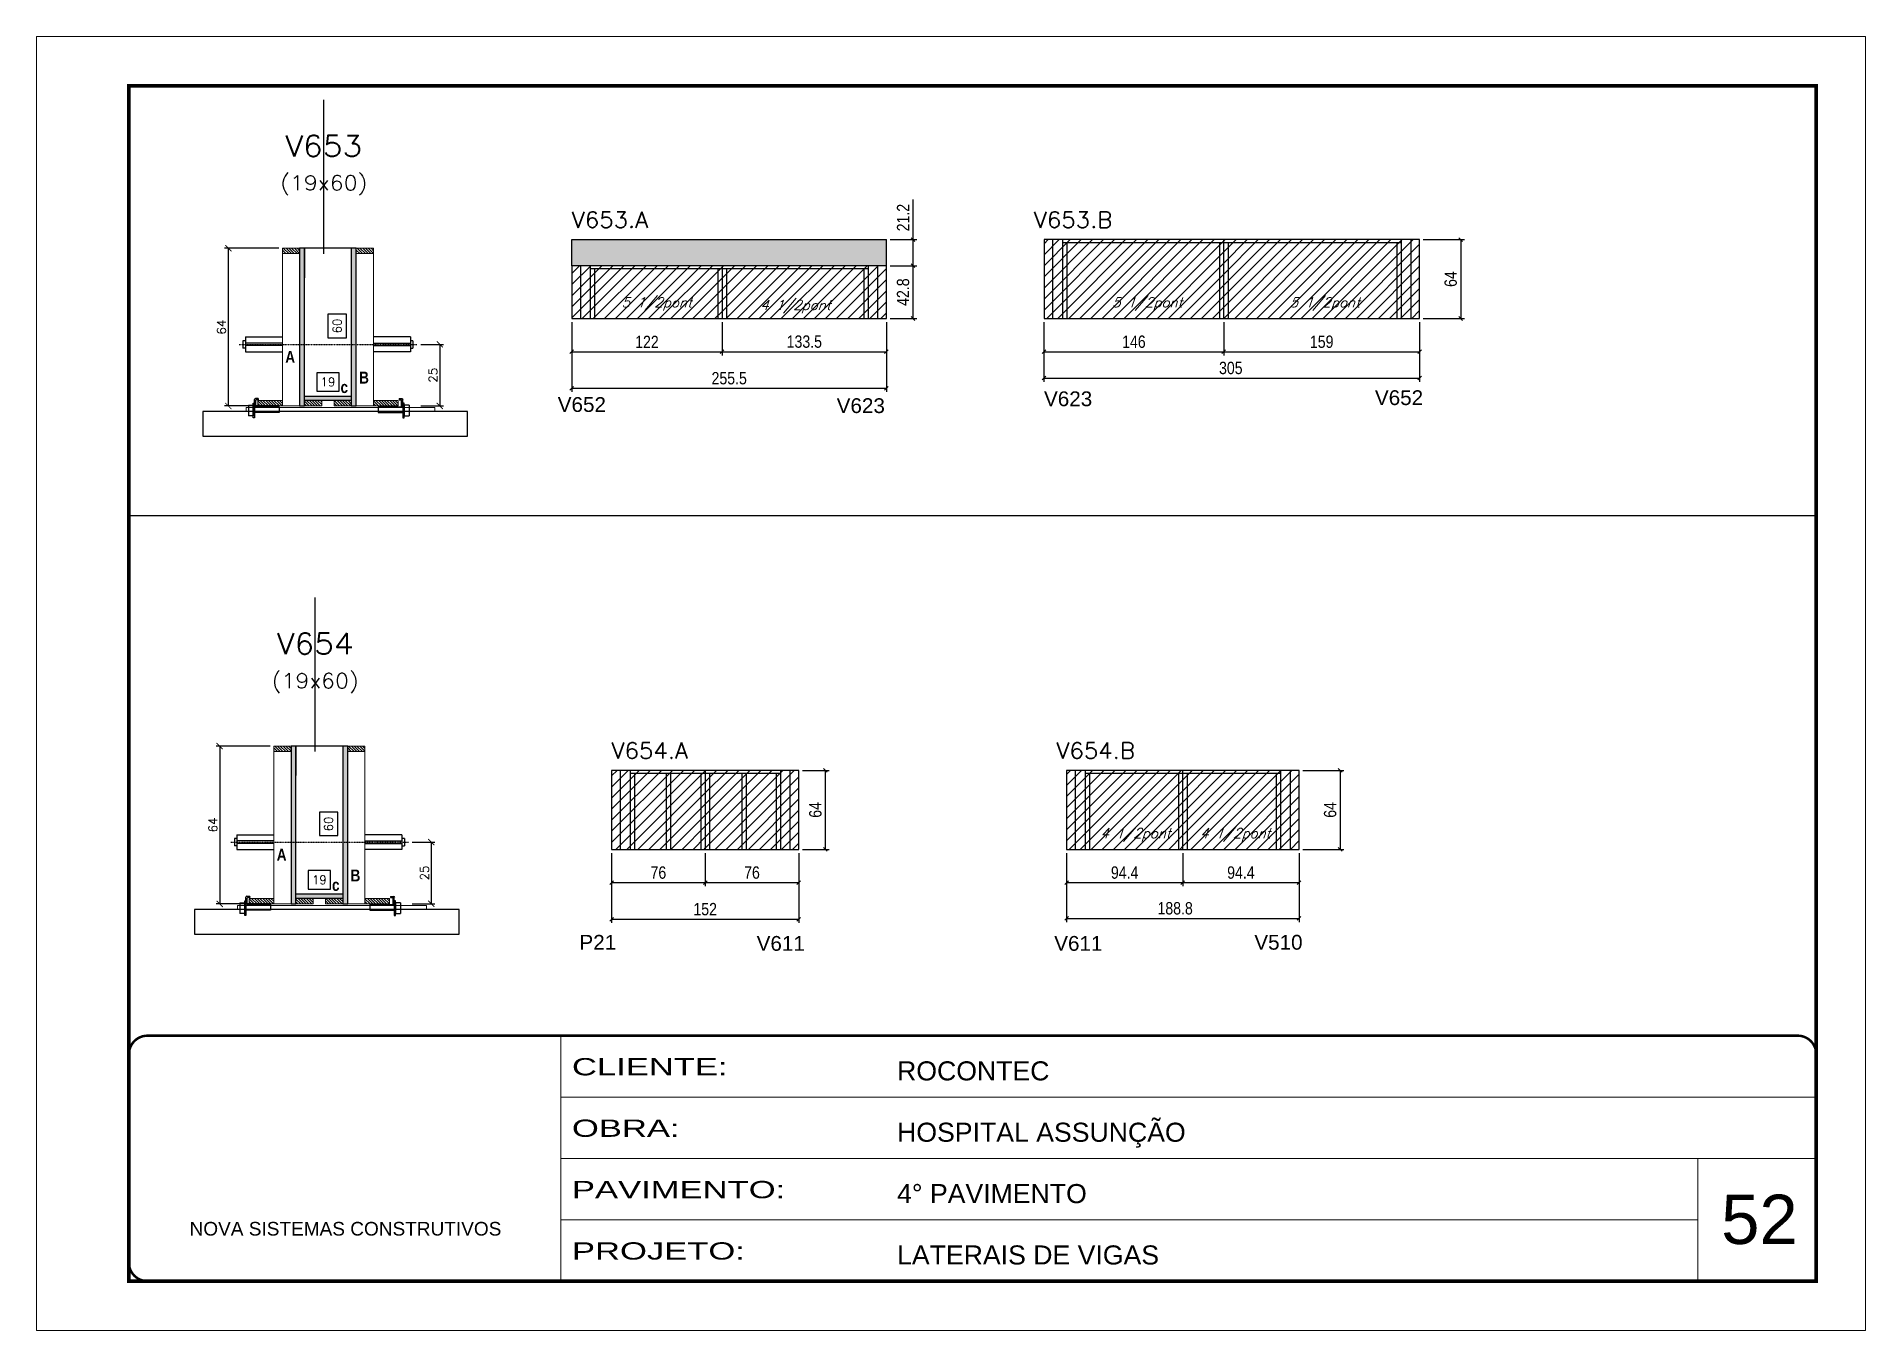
# Model space of a CAD drawing. Extents: x -20960 to -5926, y -2106 to 21915.
# Drawn here: x -7452 to -5967, y 7082 to 8132 of the extents above; entities that cross this region are included whole.
import ezdxf
from ezdxf.enums import TextEntityAlignment as Align

# ---------------------------------------------------------------- set-up
doc = ezdxf.new("R2010")
doc.units = 0
for name, pattern in [('CONTINUO', [0]), ('DASHED', [0.75, 0.5, -0.25]), ('HIDDEN', [0.375, 0.25, -0.125])]:
    doc.linetypes.add(name, pattern=pattern)
for name, color, linetype in [('5', 5, 'Continuous'), ('barrote', 251, 'Continuous'), ('COTA', 241, 'Continuous'), ('Cota Seção (2x)', 4, 'Continuous'), ('detalhes', 4, 'Continuous'), ('Painéis', 200, 'Continuous'), ('presilha', 1, 'Continuous'), ('Reaproveitamento', 251, 'Continuous'), ('SARR_2.2x7', 40, 'Continuous'), ('SARR_3.5x7', 81, 'Continuous'), ('TENSOR', 3, 'Continuous'), ('texto', 7, 'Continuous'), ('Texto de Titulo', 7, 'Continuous'), ('Texto Qtd Sarr', 242, 'Continuous')]:
    doc.layers.add(name, color=color, linetype=linetype)
for name, color, linetype, lineweight in [('CARIMBO', 255, 'Continuous', 9), ('CONCRETO', 251, 'Continuous', 25), ('Folhas', 255, 'Continuous', 9), ('Hachura', 251, 'Continuous', 9), ('Madeira', 126, 'Continuous', 18), ('SARRAFO DE PRESSAO', 251, 'DASHED', 9), ('SCO-___-LAJ', 2, 'Continuous', 0), ('Texto Seção', 7, 'Continuous', 15)]:
    doc.layers.add(name, color=color, linetype=linetype, lineweight=lineweight)
doc.styles.add('ARIAL', font='arial.ttf')
doc.styles.add('COTA TECNICA', font='techl___.ttf', dxfattribs={"height": 10})
doc.styles.add('REGUA-120', font='ROMANS.shx', dxfattribs={"height": 15})
doc.styles.add('Romans', font='romans.shx')
doc.styles.get("Standard").update_dxf_attribs({"font": 'arial.ttf'})
doc.styles.add('TECNICA', font='techb___.ttf', dxfattribs={"height": 10})
doc.styles.add('Tecnologia', font='')
doc.styles.get('Tecnologia').set_extended_font_data('Forgotten Futurist')
doc.dimstyles.new('Cota Seção (2x)', dxfattribs={"dimtxt": 7, "dimasz": 5, "dimexe": 3, "dimexo": 3, "dimgap": 2, "dimtad": 3, "dimdec": 1, "dimlfac": 0.5, "dimzin": 12, "dimdsep": 46, "dimtxsty": 'Romans', "dimblk": 'ARCHTICK', "dimcen": 0, "dimclrd": 4, "dimclre": 4, "dimclrt": 1, "dimadec": 1, "dimazin": 3, "dimtfac": 1, "dimtdec": 1, "dimtmove": 0, "dimatfit": 3, "dimldrblk": 'OBLIQUE', "dimfxl": 1, "dimtolj": 1, "dimtzin": 12, "dimarcsym": 0})
doc.dimstyles.new('Cota Seção interna', dxfattribs={"dimtxt": 7, "dimasz": 6, "dimexe": 0.18, "dimexo": 2, "dimgap": -4, "dimtad": 3, "dimdec": 1, "dimlfac": 0.5, "dimzin": 12, "dimdsep": 46, "dimtxsty": 'Romans', "dimblk": 'ARCHTICK', "dimcen": 0.09, "dimse1": 1, "dimse2": 1, "dimsd1": 1, "dimsd2": 1, "dimclrd": 180, "dimclre": 5, "dimclrt": 1, "dimadec": 0, "dimazin": 3, "dimtfac": 1, "dimtdec": 1, "dimtofl": 0, "dimtmove": 0, "dimatfit": 3, "dimldrblk": 'ARCHTICK', "dimfxl": 1, "dimtolj": 1, "dimtzin": 0, "dimarcsym": 0})
doc.dimstyles.new('PAINEL', dxfattribs={"dimtxt": 10, "dimasz": 3, "dimexe": 3, "dimexo": 3, "dimgap": 3, "dimtad": 1, "dimdec": 1, "dimzin": 12, "dimdsep": 46, "dimtxsty": 'COTA TECNICA', "dimblk1": 'OBLIQUE', "dimblk2": 'OBLIQUE', "dimsah": 1, "dimcen": 0.9, "dimclrd": 4, "dimclre": 4, "dimclrt": 240, "dimadec": 1, "dimazin": 3, "dimtfac": 1, "dimtdec": 1, "dimtmove": 0, "dimatfit": 3, "dimfxl": 1, "dimtolj": 1, "dimtzin": 12, "dimarcsym": 0})
pattern_1 = [(45, (12456.408, 10028.157), (-4.490128, 4.490128), [])]

msp = doc.modelspace()

# ---------------------------------------------------------------- texts
at = {"layer": '5', "linetype": 'Continuous'}
for s, p in [('V623', (-6633.98, 7832.55)), ('V652', (-6365.28, 7833.47)), ('V652', (-7028.82, 7827.89)), ('V623', (-6802.33, 7826.98)), ('P21', (-7011.18, 7391.48)), ('V611', (-6867.31, 7390.57)), ('V611', (-6625.68, 7390.57)), ('V510', (-6463.18, 7391.48))]:
    msp.add_text(s, height=12, rotation=0.00004, dxfattribs=at).set_placement(p)
at = {"layer": 'CARIMBO', "style": 'ARIAL'}
msp.add_text('52', height=40, dxfattribs=at).set_placement((-6084.14, 7152.63))
at = {"layer": 'detalhes', "style": 'TECNICA'}
for s, p in [('A', (-7250.05, 7867.77)), ('B', (-7190.09, 7850.93)), ('c', (-7205.19, 7843.23)), ('A', (-7256.99, 7463.74)), ('B', (-7197.03, 7446.9)), ('c', (-7212.13, 7439.2))]:
    msp.add_text(s, height=9.6, dxfattribs=at).set_placement(p)
at = {"layer": 'texto', "color": 2, "char_height": 8, "attachment_point": 5, "style": 'Romans'}
for s, insert in [('{\\Q19;\\C256;5 1/2pont}', (-6948.45, 7915.49)), ('{\\Q19;\\C256;4 1/2pont}', (-6835.8, 7913.32)), ('{\\Q19;\\C256;5 1/2pont}', (-6550.2, 7915.49)), ('{\\Q19;\\C256;5 1/2pont}', (-6406.01, 7915.49)), ('{\\Q19;\\C256;4 1/2pont}', (-6559.66, 7484.65)), ('{\\Q19;\\C256;4 1/2pont}', (-6478.6, 7484.65))]:
    msp.add_mtext(s, dxfattribs=dict(at, insert=insert))
at = {"layer": 'Texto Seção', "style": 'REGUA-120', "width": 1.05}
for s, p in [('V653.A', (-7017.38, 7977.35)), ('V653.B', (-6642.15, 7977.37)), ('V654.A', (-6985.09, 7546.52)), ('V654.B', (-6623.86, 7546.53))]:
    msp.add_text(s, height=13, dxfattribs=at).set_placement(p)

# ---------------------------------------------------------------- blocks, each defined once
blk = doc.blocks.new('9999999999')
at = {"color": 30, "linetype": 'CONTINUO'}
for p, q in [((98564.6, 34230.2), (98564.6, 34429.4)), ((98564.6, 34379.6), (99584, 34379.6)), ((98564.6, 34329.8), (99488, 34329.8)), ((99584, 34329.8), (99488, 34329.8)), ((99488, 34329.8), (99488, 34230.2)), ((98564.6, 34280), (99488, 34280))]:
    blk.add_line(p, q, dxfattribs=at)
at = {"color": 30, "linetype": 'CONTINUO', "const_width": 2}
blk.add_lwpolyline([(99584, 34230.2), (99584, 34414.4, 0.414214), (99569, 34429.4), (98229, 34429.4, 0.414214), (98214, 34414.4), (98214, 34245.2, 0.414214), (98229, 34230.2), (99584, 34230.2)], format="xyb", dxfattribs=at)
at = {"layer": 'Folhas'}
blk.add_lwpolyline([(98139, 34190.2), (99624, 34190.2), (99624, 35240.2), (98139, 35240.2)], close=True, dxfattribs=at)
at = {"layer": 'Folhas', "color": 30, "const_width": 3}
blk.add_lwpolyline([(98214, 34230.2), (99584, 34230.2), (99584, 35200.2), (98214, 35200.2)], close=True, dxfattribs=at)
at = {"color": 7, "linetype": 'Continuous', "ltscale": 5, "style": 'ARIAL'}
for s, height, p in [('ROCONTEC', 15.48, (98837.7, 34393.1)), ('HOSPITAL ASSUNÇÃO', 15.483, (98837.7, 34343.3)), ('4° PAVIMENTO', 15.483, (98837.7, 34293.5)), ('NOVA SISTEMAS CONSTRUTIVOS', 11.059, (98263.2, 34267.2)), ('LATERAIS DE VIGAS', 15.483, (98837.7, 34243.7))]:
    blk.add_text(s, height=height, dxfattribs=at).set_placement(p)
at = {"layer": 'Folhas', "color": 7, "style": 'Tecnologia', "width": 1.5}
for s, p in [('CLIENTE:', (98573.7, 34397.2)), ('OBRA:', (98573.7, 34347.3)), ('PAVIMENTO:', (98573.7, 34297.5)), ('PROJETO:', (98573.7, 34247.7))]:
    blk.add_text(s, height=14, dxfattribs=at).set_placement(p)
blk = doc.blocks.new('*D1845')
at = {"layer": 'Cota Seção (2x)', "color": 180, "lineweight": -2, "transparency": 16777216}
for p, q in [((-7207.4, 7503), (-7222.4, 7503)), ((-7222.4, 7503), (-7222.4, 7484)), ((-7207.4, 7484), (-7207.4, 7503)), ((-7222.4, 7484), (-7207.4, 7484))]:
    blk.add_line(p, q, dxfattribs=at)
at = {"layer": 'Defpoints', "color": 0, "transparency": 16777216}
for p in [(-7203.4, 7556.7), (-7203.4, 7556.7), (-7203.4, 7436.7)]:
    blk.add_point(p, dxfattribs=at)
at = {"layer": 'Cota Seção (2x)', "color": 1, "transparency": 16777216, "insert": (-7214.9, 7493.5), "char_height": 7, "attachment_point": 5, "rotation": 90, "style": 'Romans'}
blk.add_mtext('\\A1;60', dxfattribs=at)
blk = doc.blocks.new('_ArchTick')
at = {"color": 0, "linetype": 'ByBlock', "const_width": 0.15}
blk.add_lwpolyline([(-0.5, -0.5), (0.5, 0.5)], dxfattribs=at)
blk = doc.blocks.new('PRESILHA METÁLICA 1')
at = {"layer": 'presilha'}
for p, q in [((0, 13), (6, 13)), ((0, 13), (0, 0)), ((6, 0), (0, 0)), ((6, 15.5), (7.5, 15.5)), ((6, -2.5), (6, 15.5)), ((6, 13), (6, 0)), ((7.5, 10.6), (7.5, 19.9)), ((7.5, 15.5), (7.5, -2.5)), ((37.5, 4.1), (7.5, 4.1)), ((12, 21), (8.6, 21)), ((9, 11.6), (9, 18.9)), ((12, 19.5), (9.6, 19.5)), ((37.5, 11), (9.6, 11)), ((12, 21), (12, 19.5)), ((37.5, 11), (37.5, 4.1)), ((7.5, -2.5), (6, -2.5))]:
    blk.add_line(p, q, dxfattribs=at)
for centre, radius, start, end in [((8.6, 19.9), 1.14, 90, 180), ((9.6, 18.9), 0.57, 90, 180), ((9.6, 11.6), 0.57, 180, 270)]:
    blk.add_arc(centre, radius, start, end, dxfattribs=at)
blk = doc.blocks.new('*D1846')
at = {"layer": 'Cota Seção (2x)', "color": 180, "lineweight": -2, "transparency": 16777216}
for p, q in [((-7213.4, 7455.7), (-7231.4, 7455.7)), ((-7231.4, 7455.7), (-7231.4, 7440.7)), ((-7213.4, 7440.7), (-7213.4, 7455.7)), ((-7231.4, 7440.7), (-7213.4, 7440.7))]:
    blk.add_line(p, q, dxfattribs=at)
at = {"layer": 'Defpoints', "color": 0, "transparency": 16777216}
for p in [(-7241.4, 7428.7), (-7203.4, 7436.7), (-7203.4, 7428.7)]:
    blk.add_point(p, dxfattribs=at)
at = {"layer": 'Cota Seção (2x)', "color": 1, "transparency": 16777216, "insert": (-7222.4, 7448.2), "char_height": 7, "attachment_point": 5, "style": 'Romans'}
blk.add_mtext('\\A1;19', dxfattribs=at)
blk = doc.blocks.new('*D1847')
at = {"layer": 'COTA', "color": 4, "lineweight": -2, "transparency": 16777216}
for p, q in [((-7262.4, 7556.7), (-7306.3, 7556.7)), ((-7303.3, 7556.7), (-7303.3, 7428.7)), ((-7262.4, 7428.7), (-7306.3, 7428.7))]:
    blk.add_line(p, q, dxfattribs=at)
at = {"layer": 'Defpoints', "color": 0, "transparency": 16777216}
for p in [(-7259.4, 7556.7), (-7303.3, 7428.7), (-7259.4, 7428.7)]:
    blk.add_point(p, dxfattribs=at)
at = {"layer": 'COTA', "color": 4, "lineweight": -2, "transparency": 16777216, "xscale": 5, "yscale": 5, "zscale": 5}
for p, rotation in [((-7303.3, 7556.7), 90), ((-7303.3, 7428.7), 270)]:
    blk.add_blockref('_ArchTick', p, dxfattribs=dict(at, rotation=rotation))
at = {"layer": 'COTA', "color": 1, "transparency": 16777216, "insert": (-7308.8, 7492.7), "char_height": 7, "attachment_point": 5, "rotation": 90, "style": 'Romans'}
blk.add_mtext('\\A1;64', dxfattribs=at)
blk = doc.blocks.new('_Oblique')
at = {"color": 0, "linetype": 'ByBlock', "lineweight": -2}
blk.add_line((-0.5, -0.5), (0.5, 0.5), dxfattribs=at)
blk = doc.blocks.new('*D1848')
at = {"layer": 'COTA', "color": 4, "lineweight": -2, "transparency": 16777216}
for p, q in [((-7147.1, 7478.7), (-7128.5, 7478.7)), ((-7131.5, 7478.7), (-7131.5, 7428.7)), ((-7147.1, 7428.7), (-7128.5, 7428.7))]:
    blk.add_line(p, q, dxfattribs=at)
at = {"layer": 'Defpoints', "color": 0, "transparency": 16777216}
for p in [(-7150.1, 7478.7), (-7150.1, 7428.7), (-7131.5, 7428.7)]:
    blk.add_point(p, dxfattribs=at)
at = {"layer": 'COTA', "color": 4, "lineweight": -2, "transparency": 16777216, "xscale": 5, "yscale": 5, "zscale": 5}
for p, rotation in [((-7131.5, 7478.7), 90), ((-7131.5, 7428.7), 270)]:
    blk.add_blockref('_ArchTick', p, dxfattribs=dict(at, rotation=rotation))
at = {"layer": 'COTA', "color": 1, "transparency": 16777216, "insert": (-7137, 7453.7), "char_height": 7, "attachment_point": 5, "rotation": 90, "style": 'Romans'}
blk.add_mtext('\\A1;25', dxfattribs=at)
blk = doc.blocks.new('titulo1')
at = {"layer": 'Defpoints', "color": 252, "linetype": 'HIDDEN', "ltscale": 2}
blk.add_line((0, 0), (0, 125), dxfattribs=at)
at = {"layer": 'Defpoints', "style": 'Romans', "oblique": 15}
blk.add_attdef('FOLHA', text='', height=10, dxfattribs=at).set_placement((0, 15.6), align=Align.MIDDLE_CENTER)
at = {"layer": 'Texto Qtd Sarr', "color": 3, "style": 'Romans', "oblique": 15}
for tag, height, p in [('TITULO', 17, (0, 71.4)), ('SEÇÃO', 12, (0, 41.5))]:
    blk.add_attdef(tag, text='', height=height, dxfattribs=at).set_placement(p, align=Align.MIDDLE_CENTER)
blk = doc.blocks.new('*D1849')
at = {"layer": 'COTA', "color": 4, "lineweight": -2, "ltscale": 25, "transparency": 16777216}
for p, q in [((-6985.1, 7469.9), (-6985.1, 7442.9)), ((-6909.1, 7469.9), (-6909.1, 7442.9)), ((-6985.1, 7445.9), (-6909.1, 7445.9))]:
    blk.add_line(p, q, dxfattribs=at)
at = {"layer": 'Defpoints', "color": 0, "ltscale": 25, "transparency": 16777216}
for p in [(-6985.1, 7472.9), (-6909.1, 7472.9), (-6909.1, 7445.9)]:
    blk.add_point(p, dxfattribs=at)
at = {"layer": 'COTA', "color": 4, "lineweight": -2, "ltscale": 25, "transparency": 16777216, "xscale": 3, "yscale": 3, "zscale": 3, "rotation": 180}
blk.add_blockref('_Oblique', (-6985.1, 7445.9), dxfattribs=at)
at = {"layer": 'COTA', "color": 4, "lineweight": -2, "ltscale": 25, "transparency": 16777216, "xscale": 3, "yscale": 3, "zscale": 3}
blk.add_blockref('_Oblique', (-6909.1, 7445.9), dxfattribs=at)
at = {"layer": 'COTA', "color": 240, "ltscale": 25, "transparency": 16777216, "insert": (-6947.1, 7454), "char_height": 10, "attachment_point": 5, "style": 'COTA TECNICA'}
blk.add_mtext('\\A1;76', dxfattribs=at)
blk = doc.blocks.new('*D1884')
at = {"layer": 'COTA', "color": 4, "lineweight": -2, "ltscale": 25, "transparency": 16777216}
for p, q in [((-6909.1, 7469.9), (-6909.1, 7442.9)), ((-6833.1, 7469.9), (-6833.1, 7442.9)), ((-6909.1, 7445.9), (-6833.1, 7445.9))]:
    blk.add_line(p, q, dxfattribs=at)
at = {"layer": 'Defpoints', "color": 0, "ltscale": 25, "transparency": 16777216}
for p in [(-6909.1, 7472.9), (-6833.1, 7472.9), (-6833.1, 7445.9)]:
    blk.add_point(p, dxfattribs=at)
at = {"layer": 'COTA', "color": 4, "lineweight": -2, "ltscale": 25, "transparency": 16777216, "xscale": 3, "yscale": 3, "zscale": 3, "rotation": 180}
blk.add_blockref('_Oblique', (-6909.1, 7445.9), dxfattribs=at)
at = {"layer": 'COTA', "color": 4, "lineweight": -2, "ltscale": 25, "transparency": 16777216, "xscale": 3, "yscale": 3, "zscale": 3}
blk.add_blockref('_Oblique', (-6833.1, 7445.9), dxfattribs=at)
at = {"layer": 'COTA', "color": 240, "ltscale": 25, "transparency": 16777216, "insert": (-6871.1, 7454), "char_height": 10, "attachment_point": 5, "style": 'COTA TECNICA'}
blk.add_mtext('\\A1;76', dxfattribs=at)
blk = doc.blocks.new('*D1885')
at = {"layer": 'COTA', "color": 4, "lineweight": -2, "ltscale": 25, "transparency": 16777216}
for p, q in [((-6985.1, 7469.9), (-6985.1, 7413.2)), ((-6833.1, 7469.9), (-6833.1, 7413.2)), ((-6985.1, 7416.2), (-6833.1, 7416.2))]:
    blk.add_line(p, q, dxfattribs=at)
at = {"layer": 'Defpoints', "color": 0, "ltscale": 25, "transparency": 16777216}
for p in [(-6985.1, 7472.9), (-6833.1, 7472.9), (-6833.1, 7416.2)]:
    blk.add_point(p, dxfattribs=at)
at = {"layer": 'COTA', "color": 4, "lineweight": -2, "ltscale": 25, "transparency": 16777216, "xscale": 3, "yscale": 3, "zscale": 3, "rotation": 180}
blk.add_blockref('_Oblique', (-6985.1, 7416.2), dxfattribs=at)
at = {"layer": 'COTA', "color": 4, "lineweight": -2, "ltscale": 25, "transparency": 16777216, "xscale": 3, "yscale": 3, "zscale": 3}
blk.add_blockref('_Oblique', (-6833.1, 7416.2), dxfattribs=at)
at = {"layer": 'COTA', "color": 240, "ltscale": 25, "transparency": 16777216, "insert": (-6909.1, 7424.3), "char_height": 10, "attachment_point": 5, "style": 'COTA TECNICA'}
blk.add_mtext('\\A1;152', dxfattribs=at)
blk = doc.blocks.new('*D1886')
at = {"layer": 'COTA', "color": 4, "lineweight": -2, "ltscale": 25, "transparency": 16777216}
for p, q in [((-6830.1, 7536.9), (-6808.5, 7536.9)), ((-6811.5, 7472.9), (-6811.5, 7536.9)), ((-6830.1, 7472.9), (-6808.5, 7472.9))]:
    blk.add_line(p, q, dxfattribs=at)
at = {"layer": 'Defpoints', "color": 0, "ltscale": 25, "transparency": 16777216}
for p in [(-6833.1, 7536.9), (-6811.5, 7536.9), (-6833.1, 7472.9)]:
    blk.add_point(p, dxfattribs=at)
at = {"layer": 'COTA', "color": 4, "lineweight": -2, "ltscale": 25, "transparency": 16777216, "xscale": 3, "yscale": 3, "zscale": 3}
for p, rotation in [((-6811.5, 7536.9), 90), ((-6811.5, 7472.9), 270)]:
    blk.add_blockref('_Oblique', p, dxfattribs=dict(at, rotation=rotation))
at = {"layer": 'COTA', "color": 240, "ltscale": 25, "transparency": 16777216, "insert": (-6819.6, 7504.9), "char_height": 10, "attachment_point": 5, "rotation": 90, "style": 'COTA TECNICA'}
blk.add_mtext('\\A1;64', dxfattribs=at)
blk = doc.blocks.new('*D1887')
at = {"layer": 'COTA', "color": 4, "lineweight": -2, "ltscale": 25, "transparency": 16777216}
for p, q in [((-6615.7, 7469.9), (-6615.7, 7442.9)), ((-6521.3, 7469.9), (-6521.3, 7442.9)), ((-6615.7, 7445.9), (-6521.3, 7445.9))]:
    blk.add_line(p, q, dxfattribs=at)
at = {"layer": 'Defpoints', "color": 0, "ltscale": 25, "transparency": 16777216}
for p in [(-6615.7, 7472.9), (-6521.3, 7472.9), (-6521.3, 7445.9)]:
    blk.add_point(p, dxfattribs=at)
at = {"layer": 'COTA', "color": 4, "lineweight": -2, "ltscale": 25, "transparency": 16777216, "xscale": 3, "yscale": 3, "zscale": 3, "rotation": 180}
blk.add_blockref('_Oblique', (-6615.7, 7445.9), dxfattribs=at)
at = {"layer": 'COTA', "color": 4, "lineweight": -2, "ltscale": 25, "transparency": 16777216, "xscale": 3, "yscale": 3, "zscale": 3}
blk.add_blockref('_Oblique', (-6521.3, 7445.9), dxfattribs=at)
at = {"layer": 'COTA', "color": 240, "ltscale": 25, "transparency": 16777216, "insert": (-6568.5, 7454), "char_height": 10, "attachment_point": 5, "style": 'COTA TECNICA'}
blk.add_mtext('\\A1;94.4', dxfattribs=at)
blk = doc.blocks.new('*D1888')
at = {"layer": 'COTA', "color": 4, "lineweight": -2, "ltscale": 25, "transparency": 16777216}
for p, q in [((-6521.3, 7469.9), (-6521.3, 7442.9)), ((-6426.9, 7469.9), (-6426.9, 7442.9)), ((-6521.3, 7445.9), (-6426.9, 7445.9))]:
    blk.add_line(p, q, dxfattribs=at)
at = {"layer": 'Defpoints', "color": 0, "ltscale": 25, "transparency": 16777216}
for p in [(-6521.3, 7472.9), (-6426.9, 7472.9), (-6426.9, 7445.9)]:
    blk.add_point(p, dxfattribs=at)
at = {"layer": 'COTA', "color": 4, "lineweight": -2, "ltscale": 25, "transparency": 16777216, "xscale": 3, "yscale": 3, "zscale": 3, "rotation": 180}
blk.add_blockref('_Oblique', (-6521.3, 7445.9), dxfattribs=at)
at = {"layer": 'COTA', "color": 4, "lineweight": -2, "ltscale": 25, "transparency": 16777216, "xscale": 3, "yscale": 3, "zscale": 3}
blk.add_blockref('_Oblique', (-6426.9, 7445.9), dxfattribs=at)
at = {"layer": 'COTA', "color": 240, "ltscale": 25, "transparency": 16777216, "insert": (-6474.1, 7454), "char_height": 10, "attachment_point": 5, "style": 'COTA TECNICA'}
blk.add_mtext('\\A1;94.4', dxfattribs=at)
blk = doc.blocks.new('*D1889')
at = {"layer": 'COTA', "color": 4, "lineweight": -2, "ltscale": 25, "transparency": 16777216}
for p, q in [((-6615.7, 7469.9), (-6615.7, 7413.9)), ((-6426.9, 7469.9), (-6426.9, 7413.9)), ((-6615.7, 7416.9), (-6426.9, 7416.9))]:
    blk.add_line(p, q, dxfattribs=at)
at = {"layer": 'Defpoints', "color": 0, "ltscale": 25, "transparency": 16777216}
for p in [(-6615.7, 7472.9), (-6426.9, 7472.9), (-6426.9, 7416.9)]:
    blk.add_point(p, dxfattribs=at)
at = {"layer": 'COTA', "color": 4, "lineweight": -2, "ltscale": 25, "transparency": 16777216, "xscale": 3, "yscale": 3, "zscale": 3, "rotation": 180}
blk.add_blockref('_Oblique', (-6615.7, 7416.9), dxfattribs=at)
at = {"layer": 'COTA', "color": 4, "lineweight": -2, "ltscale": 25, "transparency": 16777216, "xscale": 3, "yscale": 3, "zscale": 3}
blk.add_blockref('_Oblique', (-6426.9, 7416.9), dxfattribs=at)
at = {"layer": 'COTA', "color": 240, "ltscale": 25, "transparency": 16777216, "insert": (-6527.5, 7425), "char_height": 10, "attachment_point": 5, "style": 'COTA TECNICA'}
blk.add_mtext('\\A1;188.8', dxfattribs=at)
blk = doc.blocks.new('*D1890')
at = {"layer": 'COTA', "color": 4, "lineweight": -2, "ltscale": 25, "transparency": 16777216}
for p, q in [((-6423.9, 7536.9), (-6390.5, 7536.9)), ((-6393.5, 7536.9), (-6393.5, 7472.9)), ((-6423.9, 7472.9), (-6390.5, 7472.9))]:
    blk.add_line(p, q, dxfattribs=at)
at = {"layer": 'Defpoints', "color": 0, "ltscale": 25, "transparency": 16777216}
for p in [(-6426.9, 7536.9), (-6426.9, 7472.9), (-6393.5, 7472.9)]:
    blk.add_point(p, dxfattribs=at)
at = {"layer": 'COTA', "color": 4, "lineweight": -2, "ltscale": 25, "transparency": 16777216, "xscale": 3, "yscale": 3, "zscale": 3}
for p, rotation in [((-6393.5, 7536.9), 90), ((-6393.5, 7472.9), 270)]:
    blk.add_blockref('_Oblique', p, dxfattribs=dict(at, rotation=rotation))
at = {"layer": 'COTA', "color": 240, "ltscale": 25, "transparency": 16777216, "insert": (-6401.6, 7504.9), "char_height": 10, "attachment_point": 5, "rotation": 90, "style": 'COTA TECNICA'}
blk.add_mtext('\\A1;64', dxfattribs=at)
blk = doc.blocks.new('*D1850')
at = {"layer": 'Cota Seção (2x)', "color": 180, "lineweight": -2, "transparency": 16777216}
for p, q in [((-7200.4, 7907.1), (-7215.4, 7907.1)), ((-7215.4, 7907.1), (-7215.4, 7888.1)), ((-7200.4, 7888.1), (-7200.4, 7907.1)), ((-7215.4, 7888.1), (-7200.4, 7888.1))]:
    blk.add_line(p, q, dxfattribs=at)
at = {"layer": 'Defpoints', "color": 0, "transparency": 16777216}
for p in [(-7196.4, 7960.7), (-7196.4, 7960.7), (-7196.4, 7840.7)]:
    blk.add_point(p, dxfattribs=at)
at = {"layer": 'Cota Seção (2x)', "color": 1, "transparency": 16777216, "insert": (-7207.9, 7897.6), "char_height": 7, "attachment_point": 5, "rotation": 90, "style": 'Romans'}
blk.add_mtext('\\A1;60', dxfattribs=at)
blk = doc.blocks.new('*D1851')
at = {"layer": 'Cota Seção (2x)', "color": 180, "lineweight": -2, "transparency": 16777216}
for p, q in [((-7206.4, 7859.7), (-7224.4, 7859.7)), ((-7224.4, 7859.7), (-7224.4, 7844.7)), ((-7206.4, 7844.7), (-7206.4, 7859.7)), ((-7224.4, 7844.7), (-7206.4, 7844.7))]:
    blk.add_line(p, q, dxfattribs=at)
at = {"layer": 'Defpoints', "color": 0, "transparency": 16777216}
for p in [(-7234.4, 7832.7), (-7196.4, 7840.7), (-7196.4, 7832.7)]:
    blk.add_point(p, dxfattribs=at)
at = {"layer": 'Cota Seção (2x)', "color": 1, "transparency": 16777216, "insert": (-7215.4, 7852.2), "char_height": 7, "attachment_point": 5, "style": 'Romans'}
blk.add_mtext('\\A1;19', dxfattribs=at)
blk = doc.blocks.new('*D1852')
at = {"layer": 'COTA', "color": 4, "lineweight": -2, "transparency": 16777216}
for p, q in [((-7255.4, 7960.7), (-7299.3, 7960.7)), ((-7296.3, 7960.7), (-7296.3, 7832.7)), ((-7255.4, 7832.7), (-7299.3, 7832.7))]:
    blk.add_line(p, q, dxfattribs=at)
at = {"layer": 'Defpoints', "color": 0, "transparency": 16777216}
for p in [(-7252.4, 7960.7), (-7296.3, 7832.7), (-7252.4, 7832.7)]:
    blk.add_point(p, dxfattribs=at)
at = {"layer": 'COTA', "color": 4, "lineweight": -2, "transparency": 16777216, "xscale": 5, "yscale": 5, "zscale": 5}
for p, rotation in [((-7296.3, 7960.7), 90), ((-7296.3, 7832.7), 270)]:
    blk.add_blockref('_ArchTick', p, dxfattribs=dict(at, rotation=rotation))
at = {"layer": 'COTA', "color": 1, "transparency": 16777216, "insert": (-7301.8, 7896.7), "char_height": 7, "attachment_point": 5, "rotation": 90, "style": 'Romans'}
blk.add_mtext('\\A1;64', dxfattribs=at)
blk = doc.blocks.new('*D1853')
at = {"layer": 'COTA', "color": 4, "lineweight": -2, "transparency": 16777216}
for p, q in [((-7140.1, 7882.7), (-7121.6, 7882.7)), ((-7124.6, 7882.7), (-7124.6, 7832.7)), ((-7140.1, 7832.7), (-7121.6, 7832.7))]:
    blk.add_line(p, q, dxfattribs=at)
at = {"layer": 'Defpoints', "color": 0, "transparency": 16777216}
for p in [(-7143.1, 7882.7), (-7143.1, 7832.7), (-7124.6, 7832.7)]:
    blk.add_point(p, dxfattribs=at)
at = {"layer": 'COTA', "color": 4, "lineweight": -2, "transparency": 16777216, "xscale": 5, "yscale": 5, "zscale": 5}
for p, rotation in [((-7124.6, 7882.7), 90), ((-7124.6, 7832.7), 270)]:
    blk.add_blockref('_ArchTick', p, dxfattribs=dict(at, rotation=rotation))
at = {"layer": 'COTA', "color": 1, "transparency": 16777216, "insert": (-7130.1, 7857.7), "char_height": 7, "attachment_point": 5, "rotation": 90, "style": 'Romans'}
blk.add_mtext('\\A1;25', dxfattribs=at)
blk = doc.blocks.new('*D1854')
at = {"layer": 'COTA', "color": 4, "lineweight": -2, "ltscale": 25, "transparency": 16777216}
for p, q in [((-7017.4, 7900.7), (-7017.4, 7873.7)), ((-6895.4, 7900.7), (-6895.4, 7873.7)), ((-7017.4, 7876.7), (-6895.4, 7876.7))]:
    blk.add_line(p, q, dxfattribs=at)
at = {"layer": 'Defpoints', "color": 0, "ltscale": 25, "transparency": 16777216}
for p in [(-7017.4, 7903.7), (-6895.4, 7903.7), (-6895.4, 7876.7)]:
    blk.add_point(p, dxfattribs=at)
at = {"layer": 'COTA', "color": 4, "lineweight": -2, "ltscale": 25, "transparency": 16777216, "xscale": 3, "yscale": 3, "zscale": 3, "rotation": 180}
blk.add_blockref('_Oblique', (-7017.4, 7876.7), dxfattribs=at)
at = {"layer": 'COTA', "color": 4, "lineweight": -2, "ltscale": 25, "transparency": 16777216, "xscale": 3, "yscale": 3, "zscale": 3}
blk.add_blockref('_Oblique', (-6895.4, 7876.7), dxfattribs=at)
at = {"layer": 'COTA', "color": 240, "ltscale": 25, "transparency": 16777216, "insert": (-6956.4, 7884.7), "char_height": 10, "attachment_point": 5, "style": 'COTA TECNICA'}
blk.add_mtext('\\A1;122', dxfattribs=at)
blk = doc.blocks.new('*D1891')
at = {"layer": 'COTA', "color": 4, "lineweight": -2, "ltscale": 25, "transparency": 16777216}
for p, q in [((-6895.4, 7900.7), (-6895.4, 7873.7)), ((-6761.9, 7900.7), (-6761.9, 7873.7)), ((-6895.4, 7876.7), (-6761.9, 7876.7))]:
    blk.add_line(p, q, dxfattribs=at)
at = {"layer": 'Defpoints', "color": 0, "ltscale": 25, "transparency": 16777216}
for p in [(-6895.4, 7903.7), (-6761.9, 7903.7), (-6761.9, 7876.7)]:
    blk.add_point(p, dxfattribs=at)
at = {"layer": 'COTA', "color": 4, "lineweight": -2, "ltscale": 25, "transparency": 16777216, "xscale": 3, "yscale": 3, "zscale": 3, "rotation": 180}
blk.add_blockref('_Oblique', (-6895.4, 7876.7), dxfattribs=at)
at = {"layer": 'COTA', "color": 4, "lineweight": -2, "ltscale": 25, "transparency": 16777216, "xscale": 3, "yscale": 3, "zscale": 3}
blk.add_blockref('_Oblique', (-6761.9, 7876.7), dxfattribs=at)
at = {"layer": 'COTA', "color": 240, "ltscale": 25, "transparency": 16777216, "insert": (-6828.6, 7884.9), "char_height": 10, "attachment_point": 5, "style": 'COTA TECNICA'}
blk.add_mtext('\\A1;133.5', dxfattribs=at)
blk = doc.blocks.new('*D1892')
at = {"layer": 'COTA', "color": 4, "lineweight": -2, "ltscale": 25, "transparency": 16777216}
for p, q in [((-7017.4, 7900.7), (-7017.4, 7844.1)), ((-6761.9, 7900.7), (-6761.9, 7844.1)), ((-7017.4, 7847.1), (-6761.9, 7847.1))]:
    blk.add_line(p, q, dxfattribs=at)
at = {"layer": 'Defpoints', "color": 0, "ltscale": 25, "transparency": 16777216}
for p in [(-7017.4, 7903.7), (-6761.9, 7903.7), (-6761.9, 7847.1)]:
    blk.add_point(p, dxfattribs=at)
at = {"layer": 'COTA', "color": 4, "lineweight": -2, "ltscale": 25, "transparency": 16777216, "xscale": 3, "yscale": 3, "zscale": 3, "rotation": 180}
blk.add_blockref('_Oblique', (-7017.4, 7847.1), dxfattribs=at)
at = {"layer": 'COTA', "color": 4, "lineweight": -2, "ltscale": 25, "transparency": 16777216, "xscale": 3, "yscale": 3, "zscale": 3}
blk.add_blockref('_Oblique', (-6761.9, 7847.1), dxfattribs=at)
at = {"layer": 'COTA', "color": 240, "ltscale": 25, "transparency": 16777216, "insert": (-6889.6, 7855.2), "char_height": 10, "attachment_point": 5, "style": 'COTA TECNICA'}
blk.add_mtext('\\A1;255.5', dxfattribs=at)
blk = doc.blocks.new('*D1893')
at = {"layer": 'COTA', "color": 4, "lineweight": -2, "ltscale": 25, "transparency": 16777216}
for p, q in [((-6758.9, 7946.5), (-6737.3, 7946.5)), ((-6740.3, 7903.7), (-6740.3, 7946.5)), ((-6758.9, 7903.7), (-6737.3, 7903.7))]:
    blk.add_line(p, q, dxfattribs=at)
at = {"layer": 'Defpoints', "color": 0, "ltscale": 25, "transparency": 16777216}
for p in [(-6761.9, 7946.5), (-6740.3, 7946.5), (-6761.9, 7903.7)]:
    blk.add_point(p, dxfattribs=at)
at = {"layer": 'COTA', "color": 4, "lineweight": -2, "ltscale": 25, "transparency": 16777216, "xscale": 3, "yscale": 3, "zscale": 3}
for p, rotation in [((-6740.3, 7946.5), 90), ((-6740.3, 7903.7), 270)]:
    blk.add_blockref('_Oblique', p, dxfattribs=dict(at, rotation=rotation))
at = {"layer": 'COTA', "color": 240, "ltscale": 25, "transparency": 16777216, "insert": (-6748.4, 7925.1), "char_height": 10, "attachment_point": 5, "rotation": 90, "style": 'COTA TECNICA'}
blk.add_mtext('\\A1;42.8', dxfattribs=at)
blk = doc.blocks.new('*D1894')
at = {"layer": 'COTA', "color": 4, "lineweight": -2, "ltscale": 25, "transparency": 16777216}
for p, q in [((-6634, 7900.7), (-6634, 7873.7)), ((-6488, 7900.7), (-6488, 7873.7)), ((-6634, 7876.7), (-6488, 7876.7))]:
    blk.add_line(p, q, dxfattribs=at)
at = {"layer": 'Defpoints', "color": 0, "ltscale": 25, "transparency": 16777216}
for p in [(-6634, 7903.7), (-6488, 7903.7), (-6488, 7876.7)]:
    blk.add_point(p, dxfattribs=at)
at = {"layer": 'COTA', "color": 4, "lineweight": -2, "ltscale": 25, "transparency": 16777216, "xscale": 3, "yscale": 3, "zscale": 3, "rotation": 180}
blk.add_blockref('_Oblique', (-6634, 7876.7), dxfattribs=at)
at = {"layer": 'COTA', "color": 4, "lineweight": -2, "ltscale": 25, "transparency": 16777216, "xscale": 3, "yscale": 3, "zscale": 3}
blk.add_blockref('_Oblique', (-6488, 7876.7), dxfattribs=at)
at = {"layer": 'COTA', "color": 240, "ltscale": 25, "transparency": 16777216, "insert": (-6561, 7884.8), "char_height": 10, "attachment_point": 5, "style": 'COTA TECNICA'}
blk.add_mtext('\\A1;146', dxfattribs=at)
blk = doc.blocks.new('*D1895')
at = {"layer": 'COTA', "color": 4, "lineweight": -2, "ltscale": 25, "transparency": 16777216}
for p, q in [((-6488, 7900.7), (-6488, 7873.7)), ((-6329, 7900.7), (-6329, 7873.7)), ((-6488, 7876.7), (-6329, 7876.7))]:
    blk.add_line(p, q, dxfattribs=at)
at = {"layer": 'Defpoints', "color": 0, "ltscale": 25, "transparency": 16777216}
for p in [(-6488, 7903.7), (-6329, 7903.7), (-6329, 7876.7)]:
    blk.add_point(p, dxfattribs=at)
at = {"layer": 'COTA', "color": 4, "lineweight": -2, "ltscale": 25, "transparency": 16777216, "xscale": 3, "yscale": 3, "zscale": 3, "rotation": 180}
blk.add_blockref('_Oblique', (-6488, 7876.7), dxfattribs=at)
at = {"layer": 'COTA', "color": 4, "lineweight": -2, "ltscale": 25, "transparency": 16777216, "xscale": 3, "yscale": 3, "zscale": 3}
blk.add_blockref('_Oblique', (-6329, 7876.7), dxfattribs=at)
at = {"layer": 'COTA', "color": 240, "ltscale": 25, "transparency": 16777216, "insert": (-6408.5, 7884.8), "char_height": 10, "attachment_point": 5, "style": 'COTA TECNICA'}
blk.add_mtext('\\A1;159', dxfattribs=at)
blk = doc.blocks.new('*D1896')
at = {"layer": 'COTA', "color": 4, "lineweight": -2, "ltscale": 25, "transparency": 16777216}
for p, q in [((-6634, 7900.7), (-6634, 7852.3)), ((-6329, 7900.7), (-6329, 7852.3)), ((-6634, 7855.3), (-6329, 7855.3))]:
    blk.add_line(p, q, dxfattribs=at)
at = {"layer": 'Defpoints', "color": 0, "ltscale": 25, "transparency": 16777216}
for p in [(-6634, 7903.7), (-6329, 7903.7), (-6329, 7855.3)]:
    blk.add_point(p, dxfattribs=at)
at = {"layer": 'COTA', "color": 4, "lineweight": -2, "ltscale": 25, "transparency": 16777216, "xscale": 3, "yscale": 3, "zscale": 3, "rotation": 180}
blk.add_blockref('_Oblique', (-6634, 7855.3), dxfattribs=at)
at = {"layer": 'COTA', "color": 4, "lineweight": -2, "ltscale": 25, "transparency": 16777216, "xscale": 3, "yscale": 3, "zscale": 3}
blk.add_blockref('_Oblique', (-6329, 7855.3), dxfattribs=at)
at = {"layer": 'COTA', "color": 240, "ltscale": 25, "transparency": 16777216, "insert": (-6482.3, 7863.5), "char_height": 10, "attachment_point": 5, "style": 'COTA TECNICA'}
blk.add_mtext('\\A1;305', dxfattribs=at)
blk = doc.blocks.new('*D1897')
at = {"layer": 'COTA', "color": 4, "lineweight": -2, "ltscale": 25, "transparency": 16777216}
for p, q in [((-6326, 7967.7), (-6292.6, 7967.7)), ((-6295.6, 7967.7), (-6295.6, 7903.7)), ((-6326, 7903.7), (-6292.6, 7903.7))]:
    blk.add_line(p, q, dxfattribs=at)
at = {"layer": 'Defpoints', "color": 0, "ltscale": 25, "transparency": 16777216}
for p in [(-6329, 7967.7), (-6329, 7903.7), (-6295.6, 7903.7)]:
    blk.add_point(p, dxfattribs=at)
at = {"layer": 'COTA', "color": 4, "lineweight": -2, "ltscale": 25, "transparency": 16777216, "xscale": 3, "yscale": 3, "zscale": 3}
for p, rotation in [((-6295.6, 7967.7), 90), ((-6295.6, 7903.7), 270)]:
    blk.add_blockref('_Oblique', p, dxfattribs=dict(at, rotation=rotation))
at = {"layer": 'COTA', "color": 240, "ltscale": 25, "transparency": 16777216, "insert": (-6303.7, 7935.7), "char_height": 10, "attachment_point": 5, "rotation": 90, "style": 'COTA TECNICA'}
blk.add_mtext('\\A1;64', dxfattribs=at)
blk = doc.blocks.new('*D1898')
at = {"layer": 'COTA', "color": 4, "lineweight": -2, "ltscale": 25, "transparency": 16777216}
for p, q in [((-6740.3, 7967.7), (-6740.3, 8000.4)), ((-6758.9, 7967.7), (-6737.3, 7967.7)), ((-6740.3, 7946.5), (-6740.3, 7967.7)), ((-6758.9, 7946.5), (-6737.3, 7946.5))]:
    blk.add_line(p, q, dxfattribs=at)
at = {"layer": 'Defpoints', "color": 0, "ltscale": 25, "transparency": 16777216}
for p in [(-6761.9, 7967.7), (-6740.3, 7967.7), (-6761.9, 7946.5)]:
    blk.add_point(p, dxfattribs=at)
at = {"layer": 'COTA', "color": 4, "lineweight": -2, "ltscale": 25, "transparency": 16777216, "xscale": 3, "yscale": 3, "zscale": 3}
for p, rotation in [((-6740.3, 7967.7), 90), ((-6740.3, 7946.5), 270)]:
    blk.add_blockref('_Oblique', p, dxfattribs=dict(at, rotation=rotation))
at = {"layer": 'COTA', "color": 240, "ltscale": 25, "transparency": 16777216, "insert": (-6748.4, 7985.6), "char_height": 10, "attachment_point": 5, "rotation": 90, "style": 'COTA TECNICA'}
blk.add_mtext('\\A1;21.2', dxfattribs=at)

# ---------------------------------------------------------------- dimensions: what is measured, and where the dimension line sits
at = {"layer": 'COTA', "ltscale": 25}
for base, p1, p2, picture, middle in [((-6740.34, 7967.7), (-6761.86, 7946.5), (-6761.86, 7967.7), '*D1898', (-6748.39, 7985.56)), ((-6295.58, 7903.7), (-6328.97, 7967.7), (-6328.97, 7903.7), '*D1897', (-6303.68, 7935.7)), ((-6740.34, 7946.5), (-6761.86, 7903.7), (-6761.86, 7946.5), '*D1893', (-6748.43, 7925.1)), ((-6811.54, 7536.87), (-6833.06, 7472.87), (-6833.06, 7536.87), '*D1886', (-6819.64, 7504.87)), ((-6393.48, 7472.87), (-6426.87, 7536.87), (-6426.87, 7472.87), '*D1890', (-6401.58, 7504.87))]:
    dim = msp.add_linear_dim(base=base, p1=p1, p2=p2, angle=90, dimstyle='PAINEL', dxfattribs=at)
    dim.commit()
    dim.dimension.update_dxf_attribs({"geometry": picture, "text_midpoint": middle})
at = {"layer": 'COTA'}
for base, p1, p2, picture, middle in [((-7296.31, 7832.74), (-7252.44, 7960.74), (-7252.44, 7832.74), '*D1852', (-7301.81, 7896.74)), ((-7124.58, 7832.74), (-7143.14, 7882.71), (-7143.14, 7832.74), '*D1853', (-7130.08, 7857.72)), ((-7303.26, 7428.71), (-7259.38, 7556.71), (-7259.38, 7428.71), '*D1847', (-7308.76, 7492.71)), ((-7131.53, 7428.71), (-7150.08, 7478.68), (-7150.08, 7428.71), '*D1848', (-7137.03, 7453.69))]:
    dim = msp.add_linear_dim(base=base, p1=p1, p2=p2, angle=90, dimstyle='Cota Seção (2x)', dxfattribs=at)
    dim.commit()
    dim.dimension.update_dxf_attribs({"geometry": picture, "text_midpoint": middle})
at = {"layer": 'COTA', "ltscale": 25}
for base, p1, p2, picture, middle in [((-6895.36, 7876.69), (-7017.36, 7903.7), (-6895.36, 7903.7), '*D1854', (-6956.36, 7884.74)), ((-6761.86, 7847.05), (-7017.36, 7903.7), (-6761.86, 7903.7), '*D1892', (-6889.61, 7855.16)), ((-6761.86, 7876.69), (-6895.36, 7903.7), (-6761.86, 7903.7), '*D1891', (-6828.61, 7884.91)), ((-6487.97, 7876.69), (-6633.97, 7903.7), (-6487.97, 7903.7), '*D1894', (-6560.97, 7884.79)), ((-6328.97, 7876.69), (-6487.97, 7903.7), (-6328.97, 7903.7), '*D1895', (-6408.47, 7884.83)), ((-6909.06, 7445.85), (-6985.06, 7472.87), (-6909.06, 7472.87), '*D1849', (-6947.06, 7453.95)), ((-6833.06, 7416.22), (-6985.06, 7472.87), (-6833.06, 7472.87), '*D1885', (-6909.06, 7424.33)), ((-6833.06, 7445.85), (-6909.06, 7472.87), (-6833.06, 7472.87), '*D1884', (-6871.06, 7453.95)), ((-6521.27, 7445.85), (-6615.67, 7472.87), (-6521.27, 7472.87), '*D1887', (-6568.47, 7453.95)), ((-6426.87, 7445.85), (-6521.27, 7472.87), (-6426.87, 7472.87), '*D1888', (-6474.07, 7453.95))]:
    dim = msp.add_linear_dim(base=base, p1=p1, p2=p2, dimstyle='PAINEL', dxfattribs=at)
    dim.commit()
    dim.dimension.update_dxf_attribs({"geometry": picture, "text_midpoint": middle})
for base, p1, p2, picture, middle in [((-6328.97, 7855.27), (-6633.97, 7903.7), (-6328.97, 7903.7), '*D1896', (-6482.32, 7855.27)), ((-6426.87, 7416.88), (-6615.67, 7472.87), (-6426.87, 7472.87), '*D1889', (-6527.47, 7416.88))]:
    dim = msp.add_linear_dim(base=base, p1=p1, p2=p2, dimstyle='PAINEL', dxfattribs=at)
    dim.commit()
    dim.dimension.update_dxf_attribs({"geometry": picture, "text_midpoint": middle, "dimtype": 160})
at = {"layer": 'Cota Seção (2x)'}
for base, p1, p2, picture, middle in [((-7196.44, 7960.74), (-7196.44, 7840.74), (-7196.44, 7960.74), '*D1850', (-7196.44, 7897.57)), ((-7203.38, 7556.71), (-7203.38, 7436.71), (-7203.38, 7556.71), '*D1845', (-7203.38, 7493.54))]:
    dim = msp.add_linear_dim(base=base, p1=p1, p2=p2, angle=90, dimstyle='Cota Seção interna', dxfattribs=at)
    dim.commit()
    dim.dimension.update_dxf_attribs({"geometry": picture, "text_midpoint": middle, "dimtype": 160})
for base, p1, p2, picture, middle in [((-7196.44, 7840.74), (-7234.44, 7832.74), (-7196.44, 7832.74), '*D1851', (-7215.44, 7852.24)), ((-7203.38, 7436.71), (-7241.38, 7428.71), (-7203.38, 7428.71), '*D1846', (-7222.38, 7448.21))]:
    dim = msp.add_linear_dim(base=base, p1=p1, p2=p2, dimstyle='Cota Seção interna', dxfattribs=at)
    dim.commit()
    dim.dimension.update_dxf_attribs({"geometry": picture, "text_midpoint": middle})

# ---------------------------------------------------------------- hatches: boundary and pattern name
at = {"layer": 'COTA', "linetype": 'ByBlock'}
h = msp.add_hatch(dxfattribs=at)
h.set_pattern_fill('AR-CONC', color=256, scale=0.03)
h.set_pattern_definition([(50, (-144589.2897, -18313.2607), (5.46554007, -0.47817257), [0.5715, -6.2865]), (355, (-144589.2897, -18313.2607), (-1.05730264, 5.73170536), [0.4572, -5.02921753]), (100.4514447, (-144588.834, -18313.3006), (4.40823741, 5.25353256), [0.48570026, -5.34270734]), (46.1842, (-144589.29, -18311.737), (8.13237123, -1.26126984), [0.85725, -9.42975]), (96.6355576, (-144588.612, -18311.842), (7.122124, 7.42278374), [0.7285507, -8.01406824]), (351.184151, (-144589.29, -18311.737), (7.122124, 7.42278374), [0.685799, -7.54379196]), (21, (-144588.5277, -18312.1177), (4.54843174, -3.06795595), [0.5715, -6.2865]), (326, (-144588.5277, -18312.1177), (1.85406085, 5.52563898), [0.4572, -5.0292]), (71.451445, (-144588.1487, -18312.3734), (6.40249258, 2.45768307), [0.48570026, -5.34269813]), (37.5, (-144589.2897, -18313.2607), (0.092658098, 2.536651166), [0, -4.96824, 0, -5.1054, 0, -5.04825]), (7.5, (-144589.2897, -18313.2607), (2.004589875, 3.005417245), [0, -2.91084, 0, -4.85394, 0, -1.92405]), (327.5, (-144590.989, -18313.2607), (4.067717855, -0.17186232), [0, -1.905, 0, -5.9436, 0, -7.8867]), (317.5, (-144591.751, -18313.2607), (4.44387544, 0.76279473), [0, -2.4765, 0, -3.94716, 0, -5.6007])])
h.paths.add_polyline_path([(-7017.36, 7967.7), (-7017.36, 7946.5), (-6761.86, 7946.5), (-6761.86, 7967.7)])
at = {"layer": 'Hachura'}
h = msp.add_hatch(dxfattribs=at)
h.set_pattern_fill('ANSI31', color=256, scale=0.5, angle=270, style=0)
h.set_pattern_definition([(315, (15653.3779, -346.9068), (1.12253202, 1.12253202), [])])
h.paths.add_polyline_path([(-7252.44, 7956.34), (-7252.44, 7960.74), (-7238.44, 7960.74), (-7238.44, 7956.34)])
h = msp.add_hatch(color=256, dxfattribs=at)
h.dxf.hatch_style = 1
h.paths.add_polyline_path([(-7234.44, 7960.74), (-7238.44, 7960.74), (-7238.44, 7832.74), (-7234.44, 7832.74)])
h = msp.add_hatch(color=256, dxfattribs=at)
h.dxf.hatch_style = 1
h.paths.add_polyline_path([(-7192.44, 7960.74), (-7196.44, 7960.74), (-7196.44, 7832.74), (-7192.44, 7832.74)])
h = msp.add_hatch(dxfattribs=at)
h.set_pattern_fill('ANSI31', color=256, scale=0.5, angle=270, style=0)
h.set_pattern_definition([(315, (15713.3779, -346.9068), (1.12253202, 1.12253202), [])])
h.paths.add_polyline_path([(-7192.44, 7956.34), (-7192.44, 7960.74), (-7178.44, 7960.74), (-7178.44, 7956.34)])
h = msp.add_hatch(dxfattribs=at)
h.set_pattern_fill('ANSI31', color=256, scale=0.5, angle=270, style=0)
h.set_pattern_definition([(315, (15619.3779, -396.9068), (1.12253202, 1.12253202), [])])
h.paths.add_polyline_path([(-7252.44, 7832.74), (-7252.44, 7837.14), (-7272.44, 7837.14), (-7272.44, 7832.74)])
h = msp.add_hatch(color=256, dxfattribs=at)
h.dxf.hatch_style = 1
h.paths.add_polyline_path([(-7234.44, 7837.14), (-7234.44, 7840.74), (-7196.44, 7840.74), (-7196.44, 7837.14)])
h = msp.add_hatch(dxfattribs=at)
h.set_pattern_fill('ANSI31', color=256, scale=0.5, angle=270, style=0)
h.set_pattern_definition([(315, (15722.18, -396.9068), (1.12253202, 1.12253202), [])])
h.paths.add_polyline_path([(-7234.44, 7832.74), (-7234.44, 7837.14), (-7220.44, 7837.14), (-7220.44, 7832.74)])
h = msp.add_hatch(dxfattribs=at)
h.set_pattern_fill('ANSI31', color=256, scale=0.5, angle=270, style=0)
h.set_pattern_definition([(315, (15722.1779, -396.9068), (1.12253202, 1.12253202), [])])
h.paths.add_polyline_path([(-7196.44, 7832.74), (-7196.44, 7837.14), (-7210.44, 7837.14), (-7210.44, 7832.74)])
h = msp.add_hatch(dxfattribs=at)
h.set_pattern_fill('ANSI31', color=256, scale=0.5, angle=270, style=0)
h.set_pattern_definition([(315, (15713.3779, -396.9068), (1.12253202, 1.12253202), [])])
h.paths.add_polyline_path([(-7158.44, 7832.74), (-7158.44, 7837.14), (-7178.44, 7837.14), (-7178.44, 7832.74)])
h = msp.add_hatch(dxfattribs=at)
h.set_pattern_fill('ANSI31', color=256, scale=0.5, angle=270, style=0)
h.set_pattern_definition([(315, (15646.4356, -750.936), (1.12253202, 1.12253202), [])])
h.paths.add_polyline_path([(-7259.38, 7552.31), (-7259.38, 7556.71), (-7245.38, 7556.71), (-7245.38, 7552.31)])
h = msp.add_hatch(color=256, dxfattribs=at)
h.dxf.hatch_style = 1
h.paths.add_polyline_path([(-7241.38, 7556.71), (-7245.38, 7556.71), (-7245.38, 7428.71), (-7241.38, 7428.71)])
h = msp.add_hatch(color=256, dxfattribs=at)
h.dxf.hatch_style = 1
h.paths.add_polyline_path([(-7199.38, 7556.71), (-7203.38, 7556.71), (-7203.38, 7428.71), (-7199.38, 7428.71)])
h = msp.add_hatch(dxfattribs=at)
h.set_pattern_fill('ANSI31', color=256, scale=0.5, angle=270, style=0)
h.set_pattern_definition([(315, (15706.4356, -750.936), (1.12253202, 1.12253202), [])])
h.paths.add_polyline_path([(-7199.38, 7552.31), (-7199.38, 7556.71), (-7185.38, 7556.71), (-7185.38, 7552.31)])
h = msp.add_hatch(dxfattribs=at)
h.set_pattern_fill('ANSI31', color=256, scale=0.5, angle=270, style=0)
h.set_pattern_definition([(315, (15612.4356, -800.936), (1.12253202, 1.12253202), [])])
h.paths.add_polyline_path([(-7259.38, 7428.71), (-7259.38, 7433.11), (-7279.38, 7433.11), (-7279.38, 7428.71)])
h = msp.add_hatch(color=256, dxfattribs=at)
h.dxf.hatch_style = 1
h.paths.add_polyline_path([(-7241.38, 7433.11), (-7241.38, 7436.71), (-7203.38, 7436.71), (-7203.38, 7433.11)])
h = msp.add_hatch(dxfattribs=at)
h.set_pattern_fill('ANSI31', color=256, scale=0.5, angle=270, style=0)
h.set_pattern_definition([(315, (15715.2376, -800.936), (1.12253202, 1.12253202), [])])
h.paths.add_polyline_path([(-7241.38, 7428.71), (-7241.38, 7433.11), (-7227.38, 7433.11), (-7227.38, 7428.71)])
h = msp.add_hatch(dxfattribs=at)
h.set_pattern_fill('ANSI31', color=256, scale=0.5, angle=270, style=0)
h.set_pattern_definition([(315, (15715.2356, -800.936), (1.12253202, 1.12253202), [])])
h.paths.add_polyline_path([(-7203.38, 7428.71), (-7203.38, 7433.11), (-7217.38, 7433.11), (-7217.38, 7428.71)])
h = msp.add_hatch(dxfattribs=at)
h.set_pattern_fill('ANSI31', color=256, scale=0.5, angle=270, style=0)
h.set_pattern_definition([(315, (15706.4356, -800.936), (1.12253202, 1.12253202), [])])
h.paths.add_polyline_path([(-7165.38, 7428.71), (-7165.38, 7433.11), (-7185.38, 7433.11), (-7185.38, 7428.71)])
at = {"layer": 'Reaproveitamento', "linetype": 'ByBlock'}
h = msp.add_hatch(dxfattribs=at)
h.set_pattern_fill('ANSI31', color=256, scale=2)
h.set_pattern_definition(pattern_1)
h.paths.add_polyline_path([(-6633.97, 7967.7), (-6633.97, 7903.7), (-6487.97, 7903.7), (-6487.97, 7967.7)])
h = msp.add_hatch(dxfattribs=at)
h.set_pattern_fill('ANSI31', color=256, scale=2)
h.set_pattern_definition(pattern_1)
h.paths.add_polyline_path([(-6328.97, 7967.7), (-6487.97, 7967.7), (-6487.97, 7903.7), (-6328.97, 7903.7)])
h = msp.add_hatch(dxfattribs=at)
h.set_pattern_fill('ANSI31', color=256, scale=2)
h.set_pattern_definition(pattern_1)
h.paths.add_polyline_path([(-7017.36, 7946.5), (-7017.36, 7903.7), (-6895.36, 7903.7), (-6895.36, 7946.5)])
h = msp.add_hatch(dxfattribs=at)
h.set_pattern_fill('ANSI31', color=256, scale=2)
h.set_pattern_definition(pattern_1)
h.paths.add_polyline_path([(-6761.86, 7946.5), (-6895.36, 7946.5), (-6895.36, 7903.7), (-6761.86, 7903.7)])
h = msp.add_hatch(dxfattribs=at)
h.set_pattern_fill('ANSI31', color=256, scale=2)
h.set_pattern_definition(pattern_1)
h.paths.add_polyline_path([(-6909.06, 7536.87), (-6985.06, 7536.87), (-6985.06, 7472.87), (-6909.06, 7472.87)])
h = msp.add_hatch(dxfattribs=at)
h.set_pattern_fill('ANSI31', color=256, scale=2)
h.set_pattern_definition(pattern_1)
h.paths.add_polyline_path([(-6833.06, 7536.87), (-6909.06, 7536.87), (-6909.06, 7472.87), (-6833.06, 7472.87)])
h = msp.add_hatch(dxfattribs=at)
h.set_pattern_fill('ANSI31', color=256, scale=2)
h.set_pattern_definition(pattern_1)
h.paths.add_polyline_path([(-6521.27, 7536.87), (-6615.67, 7536.87), (-6615.67, 7472.87), (-6521.27, 7472.87)])
h = msp.add_hatch(dxfattribs=at)
h.set_pattern_fill('ANSI31', color=256, scale=2)
h.set_pattern_definition(pattern_1)
h.paths.add_polyline_path([(-6426.87, 7536.87), (-6521.27, 7536.87), (-6521.27, 7472.87), (-6426.87, 7472.87)])

# ---------------------------------------------------------------- linework, layer by layer
at = {"ltscale": 3}
for p, q in [((-7284.44, 7885.71), (-7284.44, 7879.71)), ((-7282.44, 7885.71), (-7284.44, 7885.71)), ((-7282.44, 7888.71), (-7282.44, 7876.71)), ((-7282.44, 7888.71), (-7252.44, 7888.71)), ((-7148.44, 7888.71), (-7178.44, 7888.71)), ((-7148.44, 7888.71), (-7148.44, 7876.71)), ((-7146.44, 7885.71), (-7148.44, 7885.71)), ((-7146.44, 7885.71), (-7146.44, 7879.71)), ((-7282.44, 7879.71), (-7284.44, 7879.71)), ((-7252.44, 7883.71), (-7282.44, 7883.71)), ((-7252.44, 7881.71), (-7282.44, 7881.71)), ((-7282.44, 7876.71), (-7252.44, 7876.71)), ((-7178.44, 7883.71), (-7148.44, 7883.71)), ((-7178.44, 7881.71), (-7148.44, 7881.71)), ((-7148.44, 7876.71), (-7178.44, 7876.71)), ((-7148.44, 7879.71), (-7146.44, 7879.71)), ((-7289.38, 7484.68), (-7289.38, 7472.68)), ((-7289.38, 7484.68), (-7259.38, 7484.68)), ((-7155.38, 7484.68), (-7185.38, 7484.68)), ((-7155.38, 7484.68), (-7155.38, 7472.68)), ((-7291.38, 7481.68), (-7291.38, 7475.68)), ((-7289.38, 7481.68), (-7291.38, 7481.68)), ((-7289.38, 7475.68), (-7291.38, 7475.68)), ((-7259.38, 7479.68), (-7289.38, 7479.68)), ((-7259.38, 7477.68), (-7289.38, 7477.68)), ((-7289.38, 7472.68), (-7259.38, 7472.68)), ((-7185.38, 7479.68), (-7155.38, 7479.68)), ((-7185.38, 7477.68), (-7155.38, 7477.68)), ((-7155.38, 7472.68), (-7185.38, 7472.68)), ((-7153.38, 7481.68), (-7155.38, 7481.68)), ((-7155.38, 7475.68), (-7153.38, 7475.68)), ((-7153.38, 7481.68), (-7153.38, 7475.68))]:
    msp.add_line(p, q, dxfattribs=at)
at = {"layer": 'barrote'}
for points in [[(-7316.93, 7808.2), (-7101.96, 7808.2), (-7101.96, 7828.2), (-7316.93, 7828.2)], [(-7323.87, 7404.17), (-7108.9, 7404.17), (-7108.9, 7424.17), (-7323.87, 7424.17)]]:
    msp.add_lwpolyline(points, close=True, dxfattribs=at)
at = {"layer": 'CONCRETO'}
for points in [[(-7196.44, 7960.74), (-7234.44, 7960.74), (-7234.44, 7936.74)], [(-7203.38, 7556.71), (-7241.38, 7556.71), (-7241.38, 7532.71)]]:
    msp.add_lwpolyline(points, dxfattribs=at)
at = {"layer": 'COTA', "linetype": 'ByBlock'}
for p, q in [((-7017.36, 7946.5), (-7017.36, 7967.7)), ((-7017.36, 7967.7), (-6761.86, 7967.7)), ((-6761.86, 7946.5), (-6761.86, 7967.7)), ((-7377, 7743.85), (-6007, 7743.85))]:
    msp.add_line(p, q, dxfattribs=at)
at = {"layer": 'Madeira'}
for points in [[(-7252.44, 7956.34), (-7252.44, 7960.74), (-7238.44, 7960.74), (-7238.44, 7956.34)], [(-7252.44, 7960.74), (-7238.44, 7960.74), (-7238.44, 7832.74), (-7252.44, 7832.74)], [(-7192.44, 7956.34), (-7192.44, 7960.74), (-7178.44, 7960.74), (-7178.44, 7956.34)], [(-7192.44, 7960.74), (-7178.44, 7960.74), (-7178.44, 7832.74), (-7192.44, 7832.74)], [(-7252.44, 7832.74), (-7252.44, 7837.14), (-7272.44, 7837.14), (-7272.44, 7832.74)], [(-7234.44, 7832.74), (-7234.44, 7837.14), (-7220.44, 7837.14), (-7220.44, 7832.74)], [(-7196.44, 7832.74), (-7196.44, 7837.14), (-7210.44, 7837.14), (-7210.44, 7832.74)], [(-7158.44, 7832.74), (-7158.44, 7837.14), (-7178.44, 7837.14), (-7178.44, 7832.74)], [(-7259.38, 7552.31), (-7259.38, 7556.71), (-7245.38, 7556.71), (-7245.38, 7552.31)], [(-7259.38, 7556.71), (-7245.38, 7556.71), (-7245.38, 7428.71), (-7259.38, 7428.71)], [(-7199.38, 7552.31), (-7199.38, 7556.71), (-7185.38, 7556.71), (-7185.38, 7552.31)], [(-7199.38, 7556.71), (-7185.38, 7556.71), (-7185.38, 7428.71), (-7199.38, 7428.71)], [(-7259.38, 7428.71), (-7259.38, 7433.11), (-7279.38, 7433.11), (-7279.38, 7428.71)], [(-7241.38, 7428.71), (-7241.38, 7433.11), (-7227.38, 7433.11), (-7227.38, 7428.71)], [(-7203.38, 7428.71), (-7203.38, 7433.11), (-7217.38, 7433.11), (-7217.38, 7428.71)], [(-7165.38, 7428.71), (-7165.38, 7433.11), (-7185.38, 7433.11), (-7185.38, 7428.71)]]:
    msp.add_lwpolyline(points, close=True, dxfattribs=at)
at = {"layer": 'Painéis', "ltscale": 25}
for p, q in [((-6328.97, 7967.7), (-6633.97, 7967.7)), ((-6633.97, 7967.7), (-6633.97, 7903.7)), ((-6487.97, 7903.7), (-6487.97, 7967.7)), ((-6328.97, 7903.7), (-6328.97, 7967.7)), ((-6761.86, 7946.5), (-7017.36, 7946.5)), ((-7017.36, 7946.5), (-7017.36, 7903.7)), ((-6895.36, 7946.5), (-6895.36, 7903.7)), ((-6761.86, 7903.7), (-6761.86, 7946.5)), ((-7017.36, 7903.7), (-6761.86, 7903.7)), ((-6633.97, 7903.7), (-6328.97, 7903.7)), ((-6833.06, 7536.87), (-6985.06, 7536.87)), ((-6985.06, 7536.87), (-6985.06, 7472.87)), ((-6909.06, 7536.87), (-6909.06, 7472.87)), ((-6833.06, 7472.87), (-6833.06, 7536.87)), ((-6426.87, 7536.87), (-6615.67, 7536.87)), ((-6615.67, 7536.87), (-6615.67, 7472.87)), ((-6521.27, 7472.87), (-6521.27, 7536.87)), ((-6426.87, 7472.87), (-6426.87, 7536.87)), ((-6985.06, 7472.87), (-6833.06, 7472.87)), ((-6615.67, 7472.87), (-6426.87, 7472.87))]:
    msp.add_line(p, q, dxfattribs=at)
at = {"layer": 'Painéis'}
for points in [[(-7234.44, 7960.74), (-7238.44, 7960.74), (-7238.44, 7832.74), (-7234.44, 7832.74)], [(-7192.44, 7960.74), (-7196.44, 7960.74), (-7196.44, 7832.74), (-7192.44, 7832.74)], [(-7234.44, 7837.14), (-7234.44, 7840.74), (-7196.44, 7840.74), (-7196.44, 7837.14)], [(-7241.38, 7556.71), (-7245.38, 7556.71), (-7245.38, 7428.71), (-7241.38, 7428.71)], [(-7199.38, 7556.71), (-7203.38, 7556.71), (-7203.38, 7428.71), (-7199.38, 7428.71)], [(-7241.38, 7433.11), (-7241.38, 7436.71), (-7203.38, 7436.71), (-7203.38, 7433.11)]]:
    msp.add_lwpolyline(points, close=True, dxfattribs=at)
at = {"layer": 'SARR_2.2x7', "linetype": 'Continuous'}
for p, q in [((-6626.97, 7967.7), (-6626.97, 7903.7)), ((-6618.97, 7965.5), (-6343.97, 7965.5)), ((-6335.97, 7903.7), (-6335.97, 7967.7)), ((-7010.36, 7946.5), (-7010.36, 7903.7)), ((-6768.86, 7903.7), (-6768.86, 7946.5)), ((-7002.36, 7944.3), (-6776.86, 7944.3)), ((-6978.06, 7536.87), (-6978.06, 7472.87)), ((-6970.06, 7534.67), (-6848.06, 7534.67)), ((-6840.06, 7472.87), (-6840.06, 7536.87)), ((-6608.67, 7536.87), (-6608.67, 7472.87)), ((-6600.67, 7534.67), (-6441.87, 7534.67)), ((-6433.87, 7472.87), (-6433.87, 7536.87))]:
    msp.add_line(p, q, dxfattribs=at)
at = {"layer": 'SARR_3.5x7'}
for p, q in [((-6618.97, 7967.7), (-6618.97, 7903.7)), ((-6615.47, 7965.5), (-6615.47, 7903.7)), ((-6491.47, 7965.5), (-6491.47, 7903.7)), ((-6484.47, 7965.5), (-6484.47, 7903.7)), ((-6347.47, 7965.5), (-6347.47, 7903.7)), ((-6343.97, 7967.7), (-6343.97, 7903.7)), ((-7002.36, 7946.5), (-7002.36, 7903.7)), ((-6776.86, 7946.5), (-6776.86, 7903.7)), ((-6998.86, 7944.3), (-6998.86, 7903.7)), ((-6898.86, 7944.3), (-6898.86, 7903.7)), ((-6891.86, 7944.3), (-6891.86, 7903.7)), ((-6780.36, 7944.3), (-6780.36, 7903.7)), ((-6970.06, 7536.87), (-6970.06, 7472.87)), ((-6966.56, 7534.67), (-6966.56, 7472.87)), ((-6940.8, 7534.67), (-6940.8, 7472.87)), ((-6937.3, 7534.67), (-6937.3, 7472.87)), ((-6912.56, 7534.67), (-6912.56, 7472.87)), ((-6905.56, 7534.67), (-6905.56, 7472.87)), ((-6879.3, 7534.67), (-6879.3, 7472.87)), ((-6875.8, 7534.67), (-6875.8, 7472.87)), ((-6851.56, 7534.67), (-6851.56, 7472.87)), ((-6848.06, 7536.87), (-6848.06, 7472.87)), ((-6600.67, 7536.87), (-6600.67, 7472.87)), ((-6597.17, 7534.67), (-6597.17, 7472.87)), ((-6524.77, 7534.67), (-6524.77, 7472.87)), ((-6517.77, 7534.67), (-6517.77, 7472.87)), ((-6445.37, 7534.67), (-6445.37, 7472.87)), ((-6441.87, 7536.87), (-6441.87, 7472.87))]:
    msp.add_line(p, q, dxfattribs=at)
at = {"layer": 'SCO-___-LAJ', "color": 1}
for points in [[(-7281.8, 7831.4), (-7128.5, 7831.4), (-7128.5, 7828.2), (-7281.8, 7828.2)], [(-7288.75, 7427.37), (-7135.44, 7427.37), (-7135.44, 7424.17), (-7288.75, 7424.17)]]:
    msp.add_lwpolyline(points, close=True, dxfattribs=at)
at = {"layer": 'TENSOR', "linetype": 'HIDDEN', "ltscale": 0.5}
for p, q in [((-7287.44, 7882.71), (-7143.14, 7882.71)), ((-7294.38, 7478.68), (-7150.08, 7478.68))]:
    msp.add_line(p, q, dxfattribs=at)

# ---------------------------------------------------------------- block references
at = {"layer": 'presilha', "yscale": 0.6666666666666666, "zscale": 0.6666666666666666}
for p, xscale in [((-7280.02, 7824.77), 0.6666666666666666), ((-7149.57, 7824.77), -0.6666666666666666), ((-7286.96, 7420.74), 0.6666666666666666), ((-7156.52, 7420.74), -0.6666666666666666)]:
    msp.add_blockref('PRESILHA METÁLICA 1', p, dxfattribs=dict(at, xscale=xscale))
at = {"layer": 'SARRAFO DE PRESSAO', "color": 6, "linetype": 'ByBlock'}
msp.add_blockref('9999999999', (-105590.98, -27107.72), dxfattribs=at)
at = {"layer": 'Texto Seção'}
ref = msp.add_blockref('titulo1', (-7218.83, 7956.3), dxfattribs=at)
ref.add_attrib('TITULO', 'V653', dxfattribs={"layer": 'Texto de Titulo', "color": 7, "height": 17, "style": 'Romans', "width": 1.1}).set_placement((-7218.83, 8043.8), align=Align.MIDDLE_CENTER)
ref.add_attrib('SEÇÃO', '(19x60)', dxfattribs={"layer": 'Texto de Titulo', "color": 7, "height": 12, "style": 'Romans', "width": 1.1}).set_placement((-7218.83, 8013.8), align=Align.MIDDLE_CENTER)
ref = msp.add_blockref('titulo1', (-7225.77, 7552.27), dxfattribs=at)
ref.add_attrib('TITULO', 'V654', dxfattribs={"layer": 'Texto de Titulo', "color": 7, "height": 17, "style": 'Romans', "width": 1.1}).set_placement((-7225.77, 7639.77), align=Align.MIDDLE_CENTER)
ref.add_attrib('SEÇÃO', '(19x60)', dxfattribs={"layer": 'Texto de Titulo', "color": 7, "height": 12, "style": 'Romans', "width": 1.1}).set_placement((-7225.77, 7609.77), align=Align.MIDDLE_CENTER)

msp.set_redraw_order([(e.dxf.handle, doc.entitydb.next_handle()) for e in msp.query("TEXT MTEXT ATTDEF DIMENSION ARC_DIMENSION")])  # texts and dimensions are drawn at this point

doc.saveas('drawing.dxf')
